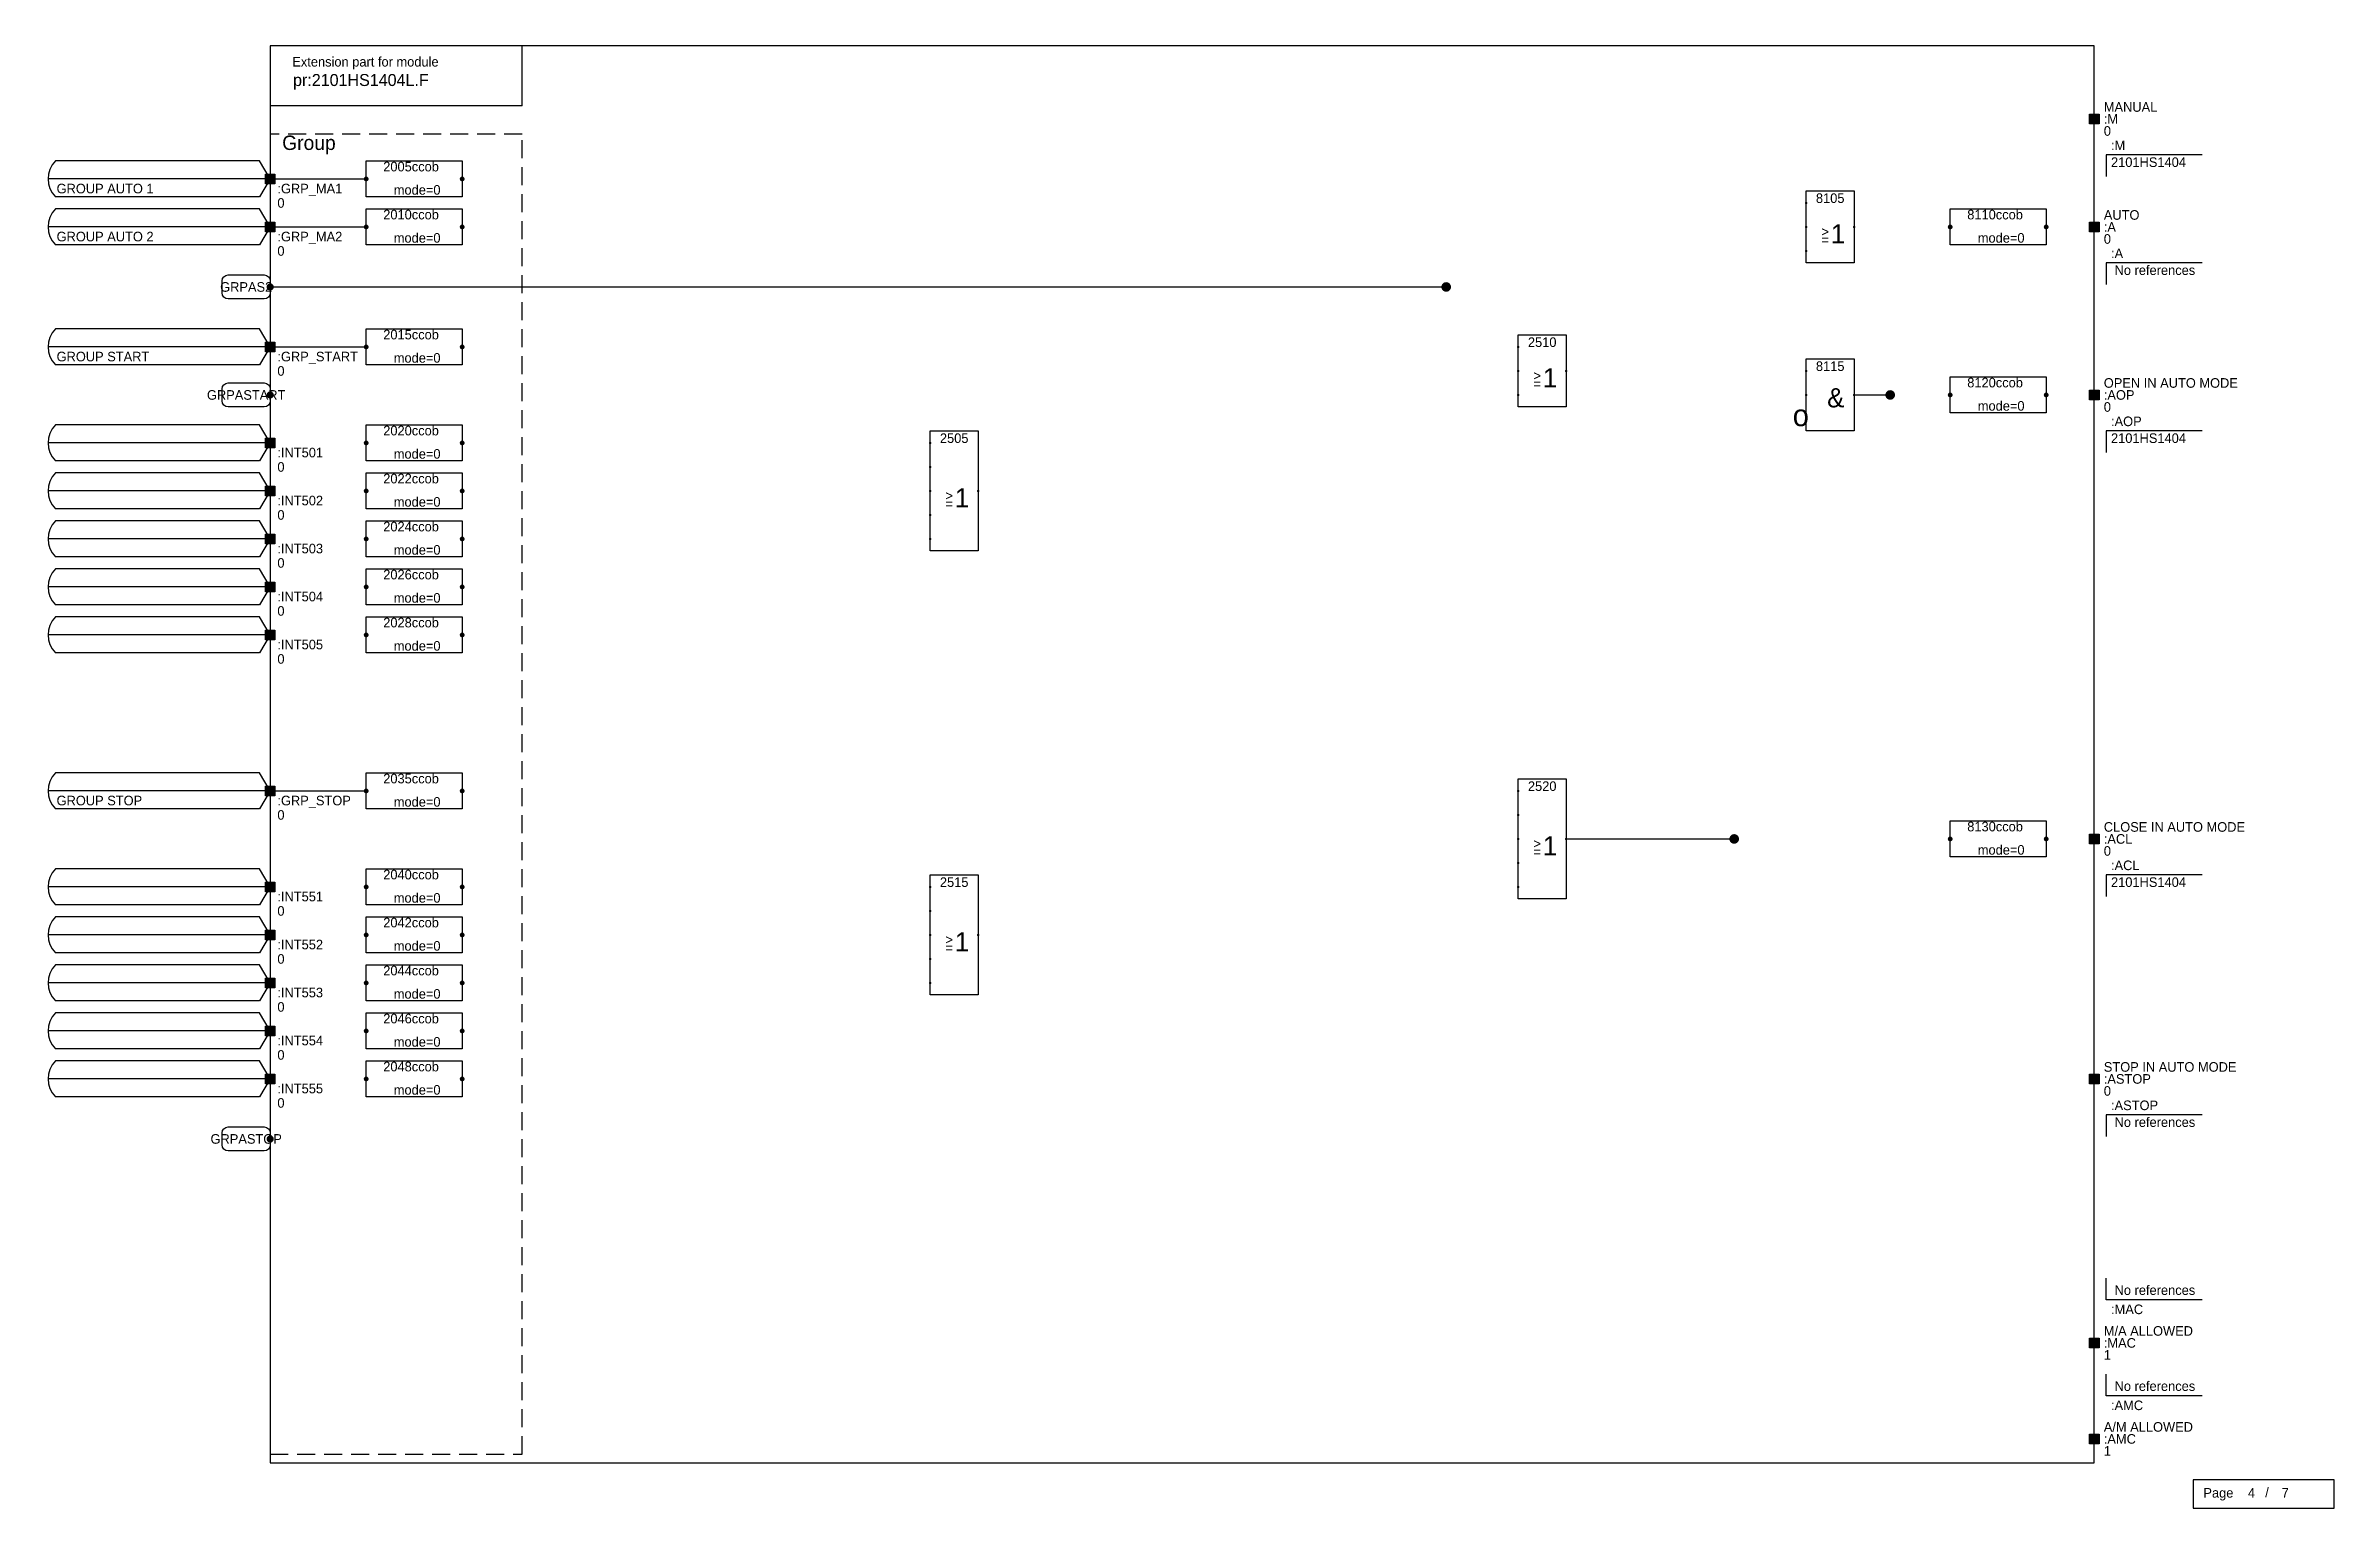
# Model space of a CAD drawing. Extents: x 0 to 2880, y 21 to 2078.
# Drawn here: x 966 to 1920, y 21 to 630 of the extents above; entities that cross this region are included whole.
import ezdxf
from ezdxf.enums import TextEntityAlignment as Align

# ---------------------------------------------------------------- set-up
doc = ezdxf.new("R2010")
doc.units = 0
doc.header["$LTSCALE"] = 15
doc.header["$MEASUREMENT"] = 0
doc.linetypes.add('DASHED', pattern=[0.75, 0.5, -0.25])
doc.layers.get('0').update_dxf_attribs({"linetype": 'CONTINUOUS'})
for name, color, linetype in [('4', 7, 'CONTINUOUS'), ('4_COM', 7, 'CONTINUOUS'), ('CROSSREF', 7, 'CONTINUOUS'), ('FUNCTION', 7, 'CONTINUOUS')]:
    doc.layers.add(name, color=color, linetype=linetype)
doc.styles.add('MONOTXT', font='MetsoMono.ttf')
doc.styles.get("Standard").update_dxf_attribs({"font": 'MetsoMono.ttf'})
doc.styles.add('TXT', font='MetsoMono.ttf')

msp = doc.modelspace()

# ---------------------------------------------------------------- texts
at = {"layer": '4_COM', "color": 5, "style": 'MONOTXT'}
msp.add_text('Group', height=6, dxfattribs=at).set_placement((1065, 587.08))

# ---------------------------------------------------------------- blocks, each defined once
blk = doc.blocks.new('-OPBIN')
at = {"color": 7}
blk.add_lwpolyline([(-2, 2), (2, 2), (2, -2), (-2, -2)], close=True, dxfattribs=at)
blk.add_solid([(-1.95, 1.95), (1.95, 1.95), (-1.95, -1.95), (1.95, -1.95)], dxfattribs=at)
at = {"color": 7, "style": 'TXT'}
for tag, p, flags in [('$TYPE', (4, 8), 3), ('$CP', (0, -1.6), 2)]:
    blk.add_attdef(tag, p, '', height=4, dxfattribs=dict(at, flags=flags))
for tag, p in [('$COMMENT', (4, 3)), ('$NAME', (4, -2)), ('$VALUE', (4, -7))]:
    blk.add_attdef(tag, p, '', height=4, dxfattribs=at)
blk = doc.blocks.new('-EPIBIN')
at = {"color": 7}
for points in [[(0, 0), (-92.5, 0)], [(0, 0), (-4.5, 7.5), (-89.5, 7.5)], [(0, 0), (-4.5, -7.5), (-89.5, -7.5)]]:
    blk.add_lwpolyline(points, dxfattribs=at)
blk.add_lwpolyline([(-2, 2), (2, 2), (2, -2), (-2, -2)], close=True, dxfattribs=at)
blk.add_arc((-81.63, 0), 10.88, 136.4, 223.6, dxfattribs=at)
blk.add_solid([(-1.95, 1.95), (1.95, 1.95), (-1.95, -1.95), (1.95, -1.95)], dxfattribs=at)
at = {"color": 7, "style": 'TXT'}
for tag, p in [('$NAME', (-89, 2)), ('$COMMENT', (-89, -6)), ('$PNAME', (3, -6)), ('$VALUE', (3, -12))]:
    blk.add_attdef(tag, p, '', height=4, dxfattribs=at)
for tag, p, flags in [('$TYPE', (-34, 2), 3), ('$CP', (0, -1.6), 2), ('$TRANSFER', (-53, -6), 3), ('$RATE', (-89, -14), 1)]:
    blk.add_attdef(tag, p, '', height=4, dxfattribs=dict(at, flags=flags))
blk.add_attdef('$COMMENTP', text='', height=4, dxfattribs=at).set_placement((58, -6), align=Align.RIGHT)
blk = doc.blocks.new('CCOB_SMALL')
at = {"color": 7, "const_width": 1}
for points in [[(-0.5, 0, 1), (0.5, 0, 1)], [(39.5, 0, 1), (40.5, 0, 1)]]:
    blk.add_lwpolyline(points, format="xyb", close=True, dxfattribs=at)
at = {"color": 7}
blk.add_lwpolyline([(0, 7.5), (40, 7.5), (40, -7.5), (0, -7.5)], close=True, dxfattribs=at)
blk.add_text('ccob', height=4, dxfattribs=at).set_placement((19, 3.15))
blk.add_text('mode=', height=4, dxfattribs=at).set_placement((28, -6.55), align=Align.RIGHT)
for tag, p, flags in [('$NAME', (15, 7.5), 3), ('IN<', (2, -1.5), 2), ('CND<', (0, -15), 1), ('FMASK=', (0, -20), 1)]:
    blk.add_attdef(tag, p, '', height=4, dxfattribs=dict(at, flags=flags))
blk.add_attdef('$ORDER', text='', height=4, dxfattribs=at).set_placement((19, 3.15), align=Align.RIGHT)
at = {"color": 7, "flags": 2}
blk.add_attdef('OUT>', text='', height=4, dxfattribs=at).set_placement((38, -1.5), align=Align.RIGHT)
at = {"color": 7}
blk.add_attdef('MODE=', (28, -6.55), '', height=4, dxfattribs=at)
blk = doc.blocks.new('-LOO3L')
at = {"color": 7, "const_width": 0.5}
for points in [[(-0.25, 0, 1), (0.25, 0, 1)], [(-0.25, -10, 1), (0.25, -10, 1)], [(19.75, -10, 1), (20.25, -10, 1)], [(-0.25, -20, 1), (0.25, -20, 1)]]:
    blk.add_lwpolyline(points, format="xyb", close=True, dxfattribs=at)
blk.add_lwpolyline([(0, 5), (20, 5), (20, -25), (0, -25), (0, 5)])
at = {"color": 7}
for s, height, p in [('1', 8, (10.28, -16.87)), ('>', 4, (6.32, -13.93)), ('=', 4, (6.32, -17.36))]:
    blk.add_text(s, height=height, dxfattribs=at).set_placement(p)
for tag, p in [('NOTA', (-5.6, -3)), ('NOTB', (-5.6, -13)), ('NOTO', (20, -13)), ('NOTC', (-5.6, -23))]:
    blk.add_attdef(tag, p, '', height=9)
for tag, p, height, flags in [('A<BIN', (-1.91, -1.95), 4, 2), ('B<BIN', (-1.91, -11.77), 4, 2), ('C<BIN', (-1.91, -21.77), 4, 2), ('$&F-ROW1', (6.29, -23.8), 1, 3)]:
    blk.add_attdef(tag, p, '', height=height, dxfattribs=dict(at, flags=flags))
blk.add_attdef('$ORDER', text='', height=4).set_placement((10, 0), align=Align.CENTER)
at = {"color": 7, "flags": 2}
blk.add_attdef('O>BIN', text='', height=4, dxfattribs=at).set_placement((16.01, -11.95), align=Align.RIGHT)
at = {"flags": 3}
blk.add_attdef('$NAME', (0.75, -11.53), '', height=4, dxfattribs=at)
blk = doc.blocks.new('-EADMINM')
for q in [(205, 630.5), (100, 605.5)]:
    blk.add_line((205, 605.5), q)
at = {"color": 7}
blk.add_lwpolyline([(100, 40), (860, 40), (860, 630.5), (100, 630.5)], close=True, dxfattribs=at)
blk.add_text('Extension part for module', height=4).set_placement((109.21, 621.84))
blk.add_attdef('$NAME', (109.54, 613.73), '', height=5)
blk = doc.blocks.new('-SADMIN')
blk.add_lwpolyline([(1.28, 33), (1.28, 21.12), (60.01, 21.12), (60.01, 33), (1.28, 33)])
at = {"color": 7, "style": 'TXT'}
blk.add_text('Page', height=4, dxfattribs=at).set_placement((5.5, 25.54))
blk.add_text('/', height=4).set_placement((31.25, 25.72))
at = {"color": 7}
for tag, p in [('$PAGE_NO', (24.05, 25.52)), ('$PAGE_TOTAL', (38.1, 25.54))]:
    blk.add_attdef(tag, p, '', height=4, dxfattribs=at)
at = {"color": 7, "style": 'TXT', "flags": 1}
blk.add_attdef('$PAGE_CURR', (21.19, 20.01), '', height=4, dxfattribs=at)
at = {"color": 7, "flags": 1}
blk.add_attdef('$PAGE_SIZE', (21.19, 14.96), '', height=4, dxfattribs=at)
blk = doc.blocks.new('-LOA3L')
at = {"color": 7, "const_width": 0.5}
for points in [[(-0.25, 0, 1), (0.25, 0, 1)], [(-0.25, -10, 1), (0.25, -10, 1)], [(19.75, -10, 1), (20.25, -10, 1)], [(-0.25, -20, 1), (0.25, -20, 1)]]:
    blk.add_lwpolyline(points, format="xyb", close=True, dxfattribs=at)
blk.add_lwpolyline([(0, 5), (20, 5), (20, -25), (0, -25), (0, 5)])
at = {"color": 7}
blk.add_text('&', height=8, dxfattribs=at).set_placement((8.74, -15.17))
for tag, p in [('NOTA', (-5.6, -3)), ('NOTB', (-5.6, -13)), ('NOTO', (20, -13)), ('NOTC', (-5.6, -23))]:
    blk.add_attdef(tag, p, '', height=9)
for tag, p, height, flags in [('A<BIN', (-1.91, -1.95), 4, 2), ('B<BIN', (-1.91, -11.77), 4, 2), ('C<BIN', (-1.91, -21.77), 4, 2), ('$&F-ROW1', (6.29, -23.8), 1, 3)]:
    blk.add_attdef(tag, p, '', height=height, dxfattribs=dict(at, flags=flags))
blk.add_attdef('$ORDER', text='', height=4).set_placement((10, 0), align=Align.CENTER)
at = {"color": 7, "flags": 2}
blk.add_attdef('O>BIN', text='', height=4, dxfattribs=at).set_placement((16.01, -11.95), align=Align.RIGHT)
at = {"flags": 3}
blk.add_attdef('$NAME', (0.75, -11.53), '', height=4, dxfattribs=at)
blk = doc.blocks.new('-LOO5L')
blk.add_lwpolyline([(0, 5), (20, 5), (20, -45), (0, -45), (0, 5)])
at = {"layer": 'FUNCTION', "color": 7, "const_width": 0.5}
for points in [[(-0.25, 0, 1), (0.25, 0, 1)], [(-0.25, -10, 1), (0.25, -10, 1)], [(-0.25, -20, 1), (0.25, -20, 1)], [(19.75, -20, 1), (20.25, -20, 1)], [(-0.25, -30, 1), (0.25, -30, 1)], [(-0.25, -40, 1), (0.25, -40, 1)]]:
    blk.add_lwpolyline(points, format="xyb", close=True, dxfattribs=at)
for tag, p in [('NOTA', (-5.6, -3)), ('NOTB', (-5.6, -13)), ('NOTC', (-5.6, -23)), ('NOTO', (20, -23)), ('NOTD', (-5.6, -33)), ('NOTE', (-5.6, -43))]:
    blk.add_attdef(tag, p, '', height=9)
blk.add_attdef('$ORDER', text='', height=4).set_placement((10, 0), align=Align.CENTER)
at = {"layer": 'FUNCTION', "color": 7}
for s, height, p in [('1', 8, (10.28, -26.87)), ('>', 4, (6.32, -23.93)), ('=', 4, (6.32, -27.36))]:
    blk.add_text(s, height=height, dxfattribs=at).set_placement(p)
for tag, p, height, flags in [('A<BIN', (-1.91, -1.95), 4, 2), ('B<BIN', (-1.91, -11.95), 4, 2), ('C<BIN', (-1.91, -21.77), 4, 2), ('D<BIN', (-1.91, -31.77), 4, 2), ('E<BIN', (-1.91, -41.77), 4, 2), ('$&F-ROW1', (6.29, -43.8), 1, 3)]:
    blk.add_attdef(tag, p, '', height=height, dxfattribs=dict(at, flags=flags))
at = {"layer": 'FUNCTION', "color": 7, "flags": 2}
blk.add_attdef('O>BIN', text='', height=4, dxfattribs=at).set_placement((16.01, -21.95), align=Align.RIGHT)
at = {"layer": 'FUNCTION', "flags": 3}
blk.add_attdef('$NAME', (0.75, -21.53), '', height=4, dxfattribs=at)
blk = doc.blocks.new('--EU_82E650')
at = {"layer": 'CROSSREF', "color": 7}
blk.add_lwpolyline([(40, 8), (0, 8), (0, 17)], dxfattribs=at)
at = {"layer": 'CROSSREF', "color": 7, "style": 'MONOTXT'}
for s, p in [(' No references', (2, 10)), (':AMC', (2, 2))]:
    blk.add_text(s, height=4, dxfattribs=at).set_placement(p)
blk = doc.blocks.new('--EU_82E661')
at = {"layer": 'CROSSREF', "color": 7}
blk.add_lwpolyline([(40, 8), (0, 8), (0, 17)], dxfattribs=at)
at = {"layer": 'CROSSREF', "color": 7, "style": 'MONOTXT'}
for s, p in [(' No references', (2, 10)), (':MAC', (2, 2))]:
    blk.add_text(s, height=4, dxfattribs=at).set_placement(p)
blk = doc.blocks.new('--ED_82E672')
at = {"layer": 'CROSSREF', "color": 7}
blk.add_lwpolyline([(40, -10), (0, -10), (0, -19)], dxfattribs=at)
at = {"layer": 'CROSSREF', "color": 7, "style": 'MONOTXT'}
for s, p in [(':A', (2, -8)), (' No references', (2, -15))]:
    blk.add_text(s, height=4, dxfattribs=at).set_placement(p)
blk = doc.blocks.new('--ED_835AD1')
at = {"layer": 'CROSSREF', "color": 7}
blk.add_lwpolyline([(40, -10), (0, -10), (0, -19)], dxfattribs=at)
at = {"layer": 'CROSSREF', "color": 7, "style": 'MONOTXT'}
for s, p in [(':ASTOP', (2, -8)), (' No references', (2, -15))]:
    blk.add_text(s, height=4, dxfattribs=at).set_placement(p)
blk = doc.blocks.new('-LABEL_LEFT')
at = {"color": 7}
blk.add_lwpolyline([(-17.5, 5), (-2.5, 5, -0.41), (0, 2.5), (0, -2.5, -0.41), (-2.5, -5), (-17.5, -5, -0.41), (-20, -2.5), (-20, 2.5, -0.41), (-17.5, 5)], format="xyb", dxfattribs=at)
at = {"const_width": 1.5}
blk.add_lwpolyline([(0, -0.75, 1), (0, 0.75, 1)], format="xyb", close=True, dxfattribs=at)
at = {"color": 7}
for tag, p in [('$COMMENT1', (-23, 0)), ('$COMMENT2', (-23, -5))]:
    blk.add_attdef(tag, text='', height=4, dxfattribs=at).set_placement(p, align=Align.MIDDLE_RIGHT)
blk.add_attdef('$NAME', text='', height=4).set_placement((-10, 0), align=Align.MIDDLE)
at = {"flags": 2}
blk.add_attdef('$CP', (0, 0), '', height=2.5, dxfattribs=at)
blk = doc.blocks.new('--ED_82E346')
at = {"layer": 'CROSSREF', "color": 7}
blk.add_lwpolyline([(40, -10), (0, -10), (0, -19)], dxfattribs=at)
at = {"layer": 'CROSSREF', "color": 7, "style": 'MONOTXT'}
for s, p in [(':AOP', (2, -8)), ('2101HS1404', (2, -15))]:
    blk.add_text(s, height=4, dxfattribs=at).set_placement(p)
blk = doc.blocks.new('--ED_82E357')
at = {"layer": 'CROSSREF', "color": 7}
blk.add_lwpolyline([(40, -10), (0, -10), (0, -19)], dxfattribs=at)
at = {"layer": 'CROSSREF', "color": 7, "style": 'MONOTXT'}
for s, p in [(':ACL', (2, -8)), ('2101HS1404', (2, -15))]:
    blk.add_text(s, height=4, dxfattribs=at).set_placement(p)
blk = doc.blocks.new('--ED_82E420')
at = {"layer": 'CROSSREF', "color": 7}
blk.add_lwpolyline([(40, -10), (0, -10), (0, -19)], dxfattribs=at)
at = {"layer": 'CROSSREF', "color": 7, "style": 'MONOTXT'}
for s, p in [(':M', (2, -8)), ('2101HS1404', (2, -15))]:
    blk.add_text(s, height=4, dxfattribs=at).set_placement(p)

# ---------------------------------------------------------------- linework, layer by layer
at = {"layer": '4', "color": 7}
for points in [[(1060, 575), (1100, 575)], [(1060, 555), (1100, 555)], [(1060, 530), (1550, 530)], [(1060, 505), (1100, 505)], [(1720, 485), (1735, 485)], [(1060, 320), (1100, 320)], [(1600, 300), (1670, 300)]]:
    msp.add_lwpolyline(points, dxfattribs=at)
for points in [[(1140, 575, 0, 0, 0), (1185, 575, 0, 0, 0), (1185, 565, 0, 0, 0), (1695, 565, 0, 0, 0), (1695, 565, 5, 0, 0), (1700, 565, 0, 0, 0)], [(1140, 555, 0, 0, 0), (1695, 555, 0, 0, 0), (1695, 555, 5, 0, 0), (1700, 555, 0, 0, 0)], [(1720, 555, 0, 0, 0), (1755, 555, 0, 0, 0), (1755, 555, 5, 0, 0), (1760, 555, 0, 0, 0)], [(1800, 555, 0, 0, 0), (1815, 555, 0, 0, 0), (1815, 555, 5, 0, 0), (1820, 555, 0, 0, 0)], [(1550, 530, 0, 0, 0), (1670, 530, 0, 0, 0), (1670, 545, 0, 0, 0), (1695, 545, 0, 0, 0), (1695, 545, 5, 0, 0), (1700, 545, 0, 0, 0)], [(1550, 530, 0, 0, 0), (1550, 310, 0, 0, 0), (1575, 310, 0, 0, 0), (1575, 310, 5, 0, 0), (1580, 310, 0, 0, 0)], [(1140, 505, 0, 0, 0), (1575, 505, 0, 0, 0), (1575, 505, 5, 0, 0), (1580, 505, 0, 0, 0)], [(1060, 485, 0, 0, 0), (1460, 485, 0, 0, 0), (1460, 495, 0, 0, 0), (1575, 495, 0, 0, 0), (1575, 495, 5, 0, 0), (1580, 495, 0, 0, 0)], [(1600, 495, 0, 0, 0), (1695, 495, 0, 0, 0), (1695, 495, 5, 0, 0), (1700, 495, 0, 0, 0)], [(1355, 445, 0, 0, 0), (1470, 445, 0, 0, 0), (1470, 485, 0, 0, 0), (1575, 485, 0, 0, 0), (1575, 485, 5, 0, 0), (1580, 485, 0, 0, 0)], [(1735, 485, 0, 0, 0), (1755, 485, 0, 0, 0), (1755, 485, 5, 0, 0), (1760, 485, 0, 0, 0)], [(1800, 485, 0, 0, 0), (1815, 485, 0, 0, 0), (1815, 485, 5, 0, 0), (1820, 485, 0, 0, 0)], [(1670, 300, 0, 0, 0), (1670, 475, 0, 0, 0), (1690, 475, 0, 0, 0), (1690, 475, 5, 0, 0), (1695, 475, 0, 0, 0)], [(1060, 465, 0, 0, 0), (1095, 465, 0, 0, 0), (1095, 465, 5, 0, 0), (1100, 465, 0, 0, 0)], [(1140, 465, 0, 0, 0), (1330, 465, 0, 0, 0), (1330, 465, 5, 0, 0), (1335, 465, 0, 0, 0)], [(1140, 405, 0, 0, 0), (1275, 405, 0, 0, 0), (1275, 455, 0, 0, 0), (1330, 455, 0, 0, 0), (1330, 455, 5, 0, 0), (1335, 455, 0, 0, 0)], [(1060, 445, 0, 0, 0), (1095, 445, 0, 0, 0), (1095, 445, 5, 0, 0), (1100, 445, 0, 0, 0)], [(1140, 445, 0, 0, 0), (1330, 445, 0, 0, 0), (1330, 445, 5, 0, 0), (1335, 445, 0, 0, 0)], [(1140, 385, 0, 0, 0), (1300, 385, 0, 0, 0), (1300, 430, 0, 0, 0), (1300, 435, 0, 0, 0), (1330, 435, 0, 0, 0), (1330, 435, 5, 0, 0), (1335, 435, 0, 0, 0)], [(1060, 425, 0, 0, 0), (1095, 425, 0, 0, 0), (1095, 425, 5, 0, 0), (1100, 425, 0, 0, 0)], [(1140, 425, 0, 0, 0), (1330, 425, 0, 0, 0), (1330, 425, 5, 0, 0), (1335, 425, 0, 0, 0)], [(1060, 405, 0, 0, 0), (1095, 405, 0, 0, 0), (1095, 405, 5, 0, 0), (1100, 405, 0, 0, 0)], [(1060, 385, 0, 0, 0), (1095, 385, 0, 0, 0), (1095, 385, 5, 0, 0), (1100, 385, 0, 0, 0)], [(1140, 320, 0, 0, 0), (1575, 320, 0, 0, 0), (1575, 320, 5, 0, 0), (1580, 320, 0, 0, 0)], [(1355, 260, 0, 0, 0), (1470, 260, 0, 0, 0), (1470, 300, 0, 0, 0), (1575, 300, 0, 0, 0), (1575, 300, 5, 0, 0), (1580, 300, 0, 0, 0)], [(1670, 300, 0, 0, 0), (1755, 300, 0, 0, 0), (1755, 300, 5, 0, 0), (1760, 300, 0, 0, 0)], [(1800, 300, 0, 0, 0), (1815, 300, 0, 0, 0), (1815, 300, 5, 0, 0), (1820, 300, 0, 0, 0)], [(1060, 175, 0, 0, 0), (1500, 175, 0, 0, 0), (1500, 290, 0, 0, 0), (1575, 290, 0, 0, 0), (1575, 290, 5, 0, 0), (1580, 290, 0, 0, 0)], [(1060, 280, 0, 0, 0), (1095, 280, 0, 0, 0), (1095, 280, 5, 0, 0), (1100, 280, 0, 0, 0)], [(1140, 280, 0, 0, 0), (1330, 280, 0, 0, 0), (1330, 280, 5, 0, 0), (1335, 280, 0, 0, 0)], [(1140, 220, 0, 0, 0), (1275, 220, 0, 0, 0), (1275, 270, 0, 0, 0), (1330, 270, 0, 0, 0), (1330, 270, 5, 0, 0), (1335, 270, 0, 0, 0)], [(1060, 260, 0, 0, 0), (1095, 260, 0, 0, 0), (1095, 260, 5, 0, 0), (1100, 260, 0, 0, 0)], [(1140, 260, 0, 0, 0), (1330, 260, 0, 0, 0), (1330, 260, 5, 0, 0), (1335, 260, 0, 0, 0)], [(1140, 200, 0, 0, 0), (1300, 200, 0, 0, 0), (1300, 250, 0, 0, 0), (1330, 250, 0, 0, 0), (1330, 250, 5, 0, 0), (1335, 250, 0, 0, 0)], [(1060, 240, 0, 0, 0), (1095, 240, 0, 0, 0), (1095, 240, 5, 0, 0), (1100, 240, 0, 0, 0)], [(1140, 240, 0, 0, 0), (1330, 240, 0, 0, 0), (1330, 240, 5, 0, 0), (1335, 240, 0, 0, 0)], [(1060, 220, 0, 0, 0), (1095, 220, 0, 0, 0), (1095, 220, 5, 0, 0), (1100, 220, 0, 0, 0)], [(1060, 200, 0, 0, 0), (1095, 200, 0, 0, 0), (1095, 200, 5, 0, 0), (1100, 200, 0, 0, 0)]]:
    msp.add_lwpolyline(points, format="xyseb", dxfattribs=at)
at = {"layer": '4', "color": 7, "const_width": 2}
for points in [[(1549, 530, 1), (1551, 530, 1)], [(1734, 485, 1), (1736, 485, 1)], [(1669, 300, 1), (1671, 300, 1)]]:
    msp.add_lwpolyline(points, format="xyb", close=True, dxfattribs=at)
at = {"layer": '4_COM', "color": 5, "linetype": 'DASHED'}
msp.add_lwpolyline([(1060, 593.64), (1060, 43.64), (1165, 43.64), (1165, 593.64)], close=True, dxfattribs=at)

# ---------------------------------------------------------------- block references
at = {"layer": '4', "color": 7}
ref = msp.add_blockref('-EADMINM', (960, 0), dxfattribs=at)
ref.add_attrib('$NAME', 'pr:2101HS1404L.F', (1069.54, 613.73), dxfattribs={"height": 5})
ref = msp.add_blockref('-OPBIN', (1820, 600), dxfattribs=at)
ref.add_attrib('$NAME', ':M', (1824, 598), dxfattribs={"color": 7, "height": 4, "style": 'TXT'})
ref.add_attrib('$COMMENT', 'MANUAL', (1824, 603), dxfattribs={"color": 7, "height": 4, "style": 'TXT'})
ref.add_attrib('$VALUE', '0', (1824, 593), dxfattribs={"color": 7, "height": 4, "style": 'TXT'})
ref = msp.add_blockref('-EPIBIN', (1060, 575), dxfattribs=at)
ref.add_attrib('$PNAME', ':GRP_MA1', (1063, 569), dxfattribs={"color": 7, "height": 4, "style": 'TXT'})
ref.add_attrib('$VALUE', '0', (1063, 563), dxfattribs={"color": 7, "height": 4, "style": 'TXT'})
ref.add_attrib('$COMMENT', 'GROUP AUTO 1', (971, 569), dxfattribs={"color": 7, "height": 4, "style": 'TXT'})
ref = msp.add_blockref('CCOB_SMALL', (1100, 575), dxfattribs=at)
ref.add_attrib('$ORDER', '2005', dxfattribs={"color": 7, "height": 4}).set_placement((1119, 578.15), align=Align.RIGHT)
ref.add_attrib('MODE=', '0', (1128, 568.45), dxfattribs={"color": 7, "height": 4})
for name, p in [('--ED_82E420', (1825, 595)), ('--ED_82E672', (1825, 550)), ('--ED_82E346', (1825, 480)), ('--ED_82E357', (1825, 295)), ('--ED_835AD1', (1825, 195)), ('--EU_82E661', (1825, 100)), ('--EU_82E650', (1825, 60))]:
    msp.add_blockref(name, p, dxfattribs=at)
ref = msp.add_blockref('-LOO3L', (1700, 565), dxfattribs=at)
ref.add_attrib('$ORDER', '8105', dxfattribs={"height": 4}).set_placement((1710, 565), align=Align.CENTER)
ref = msp.add_blockref('-EPIBIN', (1060, 555), dxfattribs=at)
ref.add_attrib('$PNAME', ':GRP_MA2', (1063, 549), dxfattribs={"color": 7, "height": 4, "style": 'TXT'})
ref.add_attrib('$VALUE', '0', (1063, 543), dxfattribs={"color": 7, "height": 4, "style": 'TXT'})
ref.add_attrib('$COMMENT', 'GROUP AUTO 2', (971, 549), dxfattribs={"color": 7, "height": 4, "style": 'TXT'})
ref = msp.add_blockref('CCOB_SMALL', (1100, 555), dxfattribs=at)
ref.add_attrib('$ORDER', '2010', dxfattribs={"color": 7, "height": 4}).set_placement((1119, 558.15), align=Align.RIGHT)
ref.add_attrib('MODE=', '0', (1128, 548.45), dxfattribs={"color": 7, "height": 4})
ref = msp.add_blockref('CCOB_SMALL', (1760, 555), dxfattribs=at)
ref.add_attrib('$ORDER', '8110', dxfattribs={"color": 7, "height": 4}).set_placement((1779, 558.15), align=Align.RIGHT)
ref.add_attrib('MODE=', '0', (1788, 548.45), dxfattribs={"color": 7, "height": 4})
ref = msp.add_blockref('-OPBIN', (1820, 555), dxfattribs=at)
ref.add_attrib('$NAME', ':A', (1824, 553), dxfattribs={"color": 7, "height": 4, "style": 'TXT'})
ref.add_attrib('$COMMENT', 'AUTO', (1824, 558), dxfattribs={"color": 7, "height": 4, "style": 'TXT'})
ref.add_attrib('$VALUE', '0', (1824, 548), dxfattribs={"color": 7, "height": 4, "style": 'TXT'})
ref = msp.add_blockref('-LABEL_LEFT', (1060, 530), dxfattribs=at)
ref.add_attrib('$NAME', 'GRPAS2', dxfattribs={"height": 4}).set_placement((1050, 530), align=Align.MIDDLE)
ref = msp.add_blockref('-EPIBIN', (1060, 505), dxfattribs=at)
ref.add_attrib('$PNAME', ':GRP_START', (1063, 499), dxfattribs={"color": 7, "height": 4, "style": 'TXT'})
ref.add_attrib('$VALUE', '0', (1063, 493), dxfattribs={"color": 7, "height": 4, "style": 'TXT'})
ref.add_attrib('$COMMENT', 'GROUP START', (971, 499), dxfattribs={"color": 7, "height": 4, "style": 'TXT'})
ref = msp.add_blockref('CCOB_SMALL', (1100, 505), dxfattribs=at)
ref.add_attrib('$ORDER', '2015', dxfattribs={"color": 7, "height": 4}).set_placement((1119, 508.15), align=Align.RIGHT)
ref.add_attrib('MODE=', '0', (1128, 498.45), dxfattribs={"color": 7, "height": 4})
ref = msp.add_blockref('-LOO3L', (1580, 505), dxfattribs=at)
ref.add_attrib('$ORDER', '2510', dxfattribs={"height": 4}).set_placement((1590, 505), align=Align.CENTER)
at = {"layer": '4'}
ref = msp.add_blockref('-LOA3L', (1700, 495), dxfattribs=at)
ref.add_attrib('$ORDER', '8115', dxfattribs={"height": 4}).set_placement((1710, 495), align=Align.CENTER)
ref.add_attrib('NOTC', 'o', (1694.4, 472), dxfattribs={"height": 9})
at = {"layer": '4', "color": 7}
ref = msp.add_blockref('-LABEL_LEFT', (1060, 485), dxfattribs=at)
ref.add_attrib('$NAME', 'GRPASTART', dxfattribs={"height": 4}).set_placement((1050, 485), align=Align.MIDDLE)
ref = msp.add_blockref('CCOB_SMALL', (1760, 485), dxfattribs=at)
ref.add_attrib('$ORDER', '8120', dxfattribs={"color": 7, "height": 4}).set_placement((1779, 488.15), align=Align.RIGHT)
ref.add_attrib('MODE=', '0', (1788, 478.45), dxfattribs={"color": 7, "height": 4})
ref = msp.add_blockref('-OPBIN', (1820, 485), dxfattribs=at)
ref.add_attrib('$NAME', ':AOP', (1824, 483), dxfattribs={"color": 7, "height": 4, "style": 'TXT'})
ref.add_attrib('$COMMENT', 'OPEN IN AUTO MODE', (1824, 488), dxfattribs={"color": 7, "height": 4, "style": 'TXT'})
ref.add_attrib('$VALUE', '0', (1824, 478), dxfattribs={"color": 7, "height": 4, "style": 'TXT'})
ref = msp.add_blockref('-EPIBIN', (1060, 465), dxfattribs=at)
ref.add_attrib('$PNAME', ':INT501', (1063, 459), dxfattribs={"height": 4})
ref.add_attrib('$VALUE', '0', (1063, 453), dxfattribs={"color": 7, "height": 4})
ref = msp.add_blockref('CCOB_SMALL', (1100, 465), dxfattribs=at)
ref.add_attrib('$ORDER', '2020', dxfattribs={"color": 7, "height": 4}).set_placement((1119, 468.15), align=Align.RIGHT)
ref.add_attrib('MODE=', '0', (1128, 458.45), dxfattribs={"color": 7, "height": 4})
ref = msp.add_blockref('-LOO5L', (1335, 465), dxfattribs=at)
ref.add_attrib('$ORDER', '2505', dxfattribs={"height": 4}).set_placement((1345, 465), align=Align.CENTER)
ref = msp.add_blockref('-EPIBIN', (1060, 445), dxfattribs=at)
ref.add_attrib('$PNAME', ':INT502', (1063, 439), dxfattribs={"height": 4})
ref.add_attrib('$VALUE', '0', (1063, 433), dxfattribs={"color": 7, "height": 4})
ref = msp.add_blockref('CCOB_SMALL', (1100, 445), dxfattribs=at)
ref.add_attrib('$ORDER', '2022', dxfattribs={"color": 7, "height": 4}).set_placement((1119, 448.15), align=Align.RIGHT)
ref.add_attrib('MODE=', '0', (1128, 438.45), dxfattribs={"color": 7, "height": 4})
ref = msp.add_blockref('-EPIBIN', (1060, 425), dxfattribs=at)
ref.add_attrib('$PNAME', ':INT503', (1063, 419), dxfattribs={"height": 4})
ref.add_attrib('$VALUE', '0', (1063, 413), dxfattribs={"color": 7, "height": 4})
ref = msp.add_blockref('CCOB_SMALL', (1100, 425), dxfattribs=at)
ref.add_attrib('$ORDER', '2024', dxfattribs={"color": 7, "height": 4}).set_placement((1119, 428.15), align=Align.RIGHT)
ref.add_attrib('MODE=', '0', (1128, 418.45), dxfattribs={"color": 7, "height": 4})
ref = msp.add_blockref('-EPIBIN', (1060, 405), dxfattribs=at)
ref.add_attrib('$PNAME', ':INT504', (1063, 399), dxfattribs={"height": 4})
ref.add_attrib('$VALUE', '0', (1063, 393), dxfattribs={"color": 7, "height": 4})
ref = msp.add_blockref('CCOB_SMALL', (1100, 405), dxfattribs=at)
ref.add_attrib('$ORDER', '2026', dxfattribs={"color": 7, "height": 4}).set_placement((1119, 408.15), align=Align.RIGHT)
ref.add_attrib('MODE=', '0', (1128, 398.45), dxfattribs={"color": 7, "height": 4})
ref = msp.add_blockref('-EPIBIN', (1060, 385), dxfattribs=at)
ref.add_attrib('$PNAME', ':INT505', (1063, 379), dxfattribs={"height": 4})
ref.add_attrib('$VALUE', '0', (1063, 373), dxfattribs={"color": 7, "height": 4})
ref = msp.add_blockref('CCOB_SMALL', (1100, 385), dxfattribs=at)
ref.add_attrib('$ORDER', '2028', dxfattribs={"color": 7, "height": 4}).set_placement((1119, 388.15), align=Align.RIGHT)
ref.add_attrib('MODE=', '0', (1128, 378.45), dxfattribs={"color": 7, "height": 4})
ref = msp.add_blockref('-EPIBIN', (1060, 320), dxfattribs=at)
ref.add_attrib('$PNAME', ':GRP_STOP', (1063, 314), dxfattribs={"color": 7, "height": 4, "style": 'TXT'})
ref.add_attrib('$VALUE', '0', (1063, 308), dxfattribs={"color": 7, "height": 4, "style": 'TXT'})
ref.add_attrib('$COMMENT', 'GROUP STOP', (971, 314), dxfattribs={"color": 7, "height": 4, "style": 'TXT'})
ref = msp.add_blockref('CCOB_SMALL', (1100, 320), dxfattribs=at)
ref.add_attrib('$ORDER', '2035', dxfattribs={"color": 7, "height": 4}).set_placement((1119, 323.15), align=Align.RIGHT)
ref.add_attrib('MODE=', '0', (1128, 313.45), dxfattribs={"color": 7, "height": 4})
ref = msp.add_blockref('-LOO5L', (1580, 320), dxfattribs=at)
ref.add_attrib('$ORDER', '2520', dxfattribs={"height": 4}).set_placement((1590, 320), align=Align.CENTER)
ref = msp.add_blockref('CCOB_SMALL', (1760, 300), dxfattribs=at)
ref.add_attrib('$ORDER', '8130', dxfattribs={"color": 7, "height": 4}).set_placement((1779, 303.15), align=Align.RIGHT)
ref.add_attrib('MODE=', '0', (1788, 293.45), dxfattribs={"color": 7, "height": 4})
ref = msp.add_blockref('-OPBIN', (1820, 300), dxfattribs=at)
ref.add_attrib('$NAME', ':ACL', (1824, 298), dxfattribs={"color": 7, "height": 4, "style": 'TXT'})
ref.add_attrib('$COMMENT', 'CLOSE IN AUTO MODE', (1824, 303), dxfattribs={"color": 7, "height": 4, "style": 'TXT'})
ref.add_attrib('$VALUE', '0', (1824, 293), dxfattribs={"color": 7, "height": 4, "style": 'TXT'})
ref = msp.add_blockref('-EPIBIN', (1060, 280), dxfattribs=at)
ref.add_attrib('$PNAME', ':INT551', (1063, 274), dxfattribs={"height": 4})
ref.add_attrib('$VALUE', '0', (1063, 268), dxfattribs={"color": 7, "height": 4})
ref = msp.add_blockref('CCOB_SMALL', (1100, 280), dxfattribs=at)
ref.add_attrib('$ORDER', '2040', dxfattribs={"color": 7, "height": 4}).set_placement((1119, 283.15), align=Align.RIGHT)
ref.add_attrib('MODE=', '0', (1128, 273.45), dxfattribs={"color": 7, "height": 4})
ref = msp.add_blockref('-LOO5L', (1335, 280), dxfattribs=at)
ref.add_attrib('$ORDER', '2515', dxfattribs={"height": 4}).set_placement((1345, 280), align=Align.CENTER)
ref = msp.add_blockref('-EPIBIN', (1060, 260), dxfattribs=at)
ref.add_attrib('$PNAME', ':INT552', (1063, 254), dxfattribs={"height": 4})
ref.add_attrib('$VALUE', '0', (1063, 248), dxfattribs={"color": 7, "height": 4})
ref = msp.add_blockref('CCOB_SMALL', (1100, 260), dxfattribs=at)
ref.add_attrib('$ORDER', '2042', dxfattribs={"color": 7, "height": 4}).set_placement((1119, 263.15), align=Align.RIGHT)
ref.add_attrib('MODE=', '0', (1128, 253.45), dxfattribs={"color": 7, "height": 4})
ref = msp.add_blockref('-EPIBIN', (1060, 240), dxfattribs=at)
ref.add_attrib('$PNAME', ':INT553', (1063, 234), dxfattribs={"height": 4})
ref.add_attrib('$VALUE', '0', (1063, 228), dxfattribs={"color": 7, "height": 4})
ref = msp.add_blockref('CCOB_SMALL', (1100, 240), dxfattribs=at)
ref.add_attrib('$ORDER', '2044', dxfattribs={"color": 7, "height": 4}).set_placement((1119, 243.15), align=Align.RIGHT)
ref.add_attrib('MODE=', '0', (1128, 233.45), dxfattribs={"color": 7, "height": 4})
ref = msp.add_blockref('-EPIBIN', (1060, 220), dxfattribs=at)
ref.add_attrib('$PNAME', ':INT554', (1063, 214), dxfattribs={"height": 4})
ref.add_attrib('$VALUE', '0', (1063, 208), dxfattribs={"color": 7, "height": 4})
ref = msp.add_blockref('CCOB_SMALL', (1100, 220), dxfattribs=at)
ref.add_attrib('$ORDER', '2046', dxfattribs={"color": 7, "height": 4}).set_placement((1119, 223.15), align=Align.RIGHT)
ref.add_attrib('MODE=', '0', (1128, 213.45), dxfattribs={"color": 7, "height": 4})
ref = msp.add_blockref('-EPIBIN', (1060, 200), dxfattribs=at)
ref.add_attrib('$PNAME', ':INT555', (1063, 194), dxfattribs={"height": 4})
ref.add_attrib('$VALUE', '0', (1063, 188), dxfattribs={"color": 7, "height": 4})
ref = msp.add_blockref('CCOB_SMALL', (1100, 200), dxfattribs=at)
ref.add_attrib('$ORDER', '2048', dxfattribs={"color": 7, "height": 4}).set_placement((1119, 203.15), align=Align.RIGHT)
ref.add_attrib('MODE=', '0', (1128, 193.45), dxfattribs={"color": 7, "height": 4})
ref = msp.add_blockref('-OPBIN', (1820, 200), dxfattribs=at)
ref.add_attrib('$NAME', ':ASTOP', (1824, 198), dxfattribs={"color": 7, "height": 4, "style": 'TXT'})
ref.add_attrib('$COMMENT', 'STOP IN AUTO MODE', (1824, 203), dxfattribs={"color": 7, "height": 4, "style": 'TXT'})
ref.add_attrib('$VALUE', '0', (1824, 193), dxfattribs={"color": 7, "height": 4, "style": 'TXT'})
ref = msp.add_blockref('-LABEL_LEFT', (1060, 175), dxfattribs=at)
ref.add_attrib('$NAME', 'GRPASTOP', dxfattribs={"height": 4}).set_placement((1050, 175), align=Align.MIDDLE)
ref = msp.add_blockref('-OPBIN', (1820, 90), dxfattribs=at)
ref.add_attrib('$NAME', ':MAC', (1824, 88), dxfattribs={"color": 7, "height": 4, "style": 'TXT'})
ref.add_attrib('$COMMENT', 'M/A ALLOWED', (1824, 93), dxfattribs={"color": 7, "height": 4, "style": 'TXT'})
ref.add_attrib('$VALUE', '1', (1824, 83), dxfattribs={"color": 7, "height": 4, "style": 'TXT'})
ref = msp.add_blockref('-OPBIN', (1820, 50), dxfattribs=at)
ref.add_attrib('$NAME', ':AMC', (1824, 48), dxfattribs={"color": 7, "height": 4, "style": 'TXT'})
ref.add_attrib('$COMMENT', 'A/M ALLOWED', (1824, 53), dxfattribs={"color": 7, "height": 4, "style": 'TXT'})
ref.add_attrib('$VALUE', '1', (1824, 43), dxfattribs={"color": 7, "height": 4, "style": 'TXT'})
ref = msp.add_blockref('-SADMIN', (1860, 0), dxfattribs=at)
ref.add_attrib('$PAGE_NO', '4', (1884.05, 25.52), dxfattribs={"color": 7, "height": 4})
ref.add_attrib('$PAGE_TOTAL', '7', (1898.1, 25.54), dxfattribs={"color": 7, "height": 4})

msp.set_redraw_order([(e.dxf.handle, doc.entitydb.next_handle()) for e in msp.query("TEXT MTEXT ATTDEF DIMENSION ARC_DIMENSION")])  # texts and dimensions are drawn at this point

doc.saveas('drawing.dxf')
